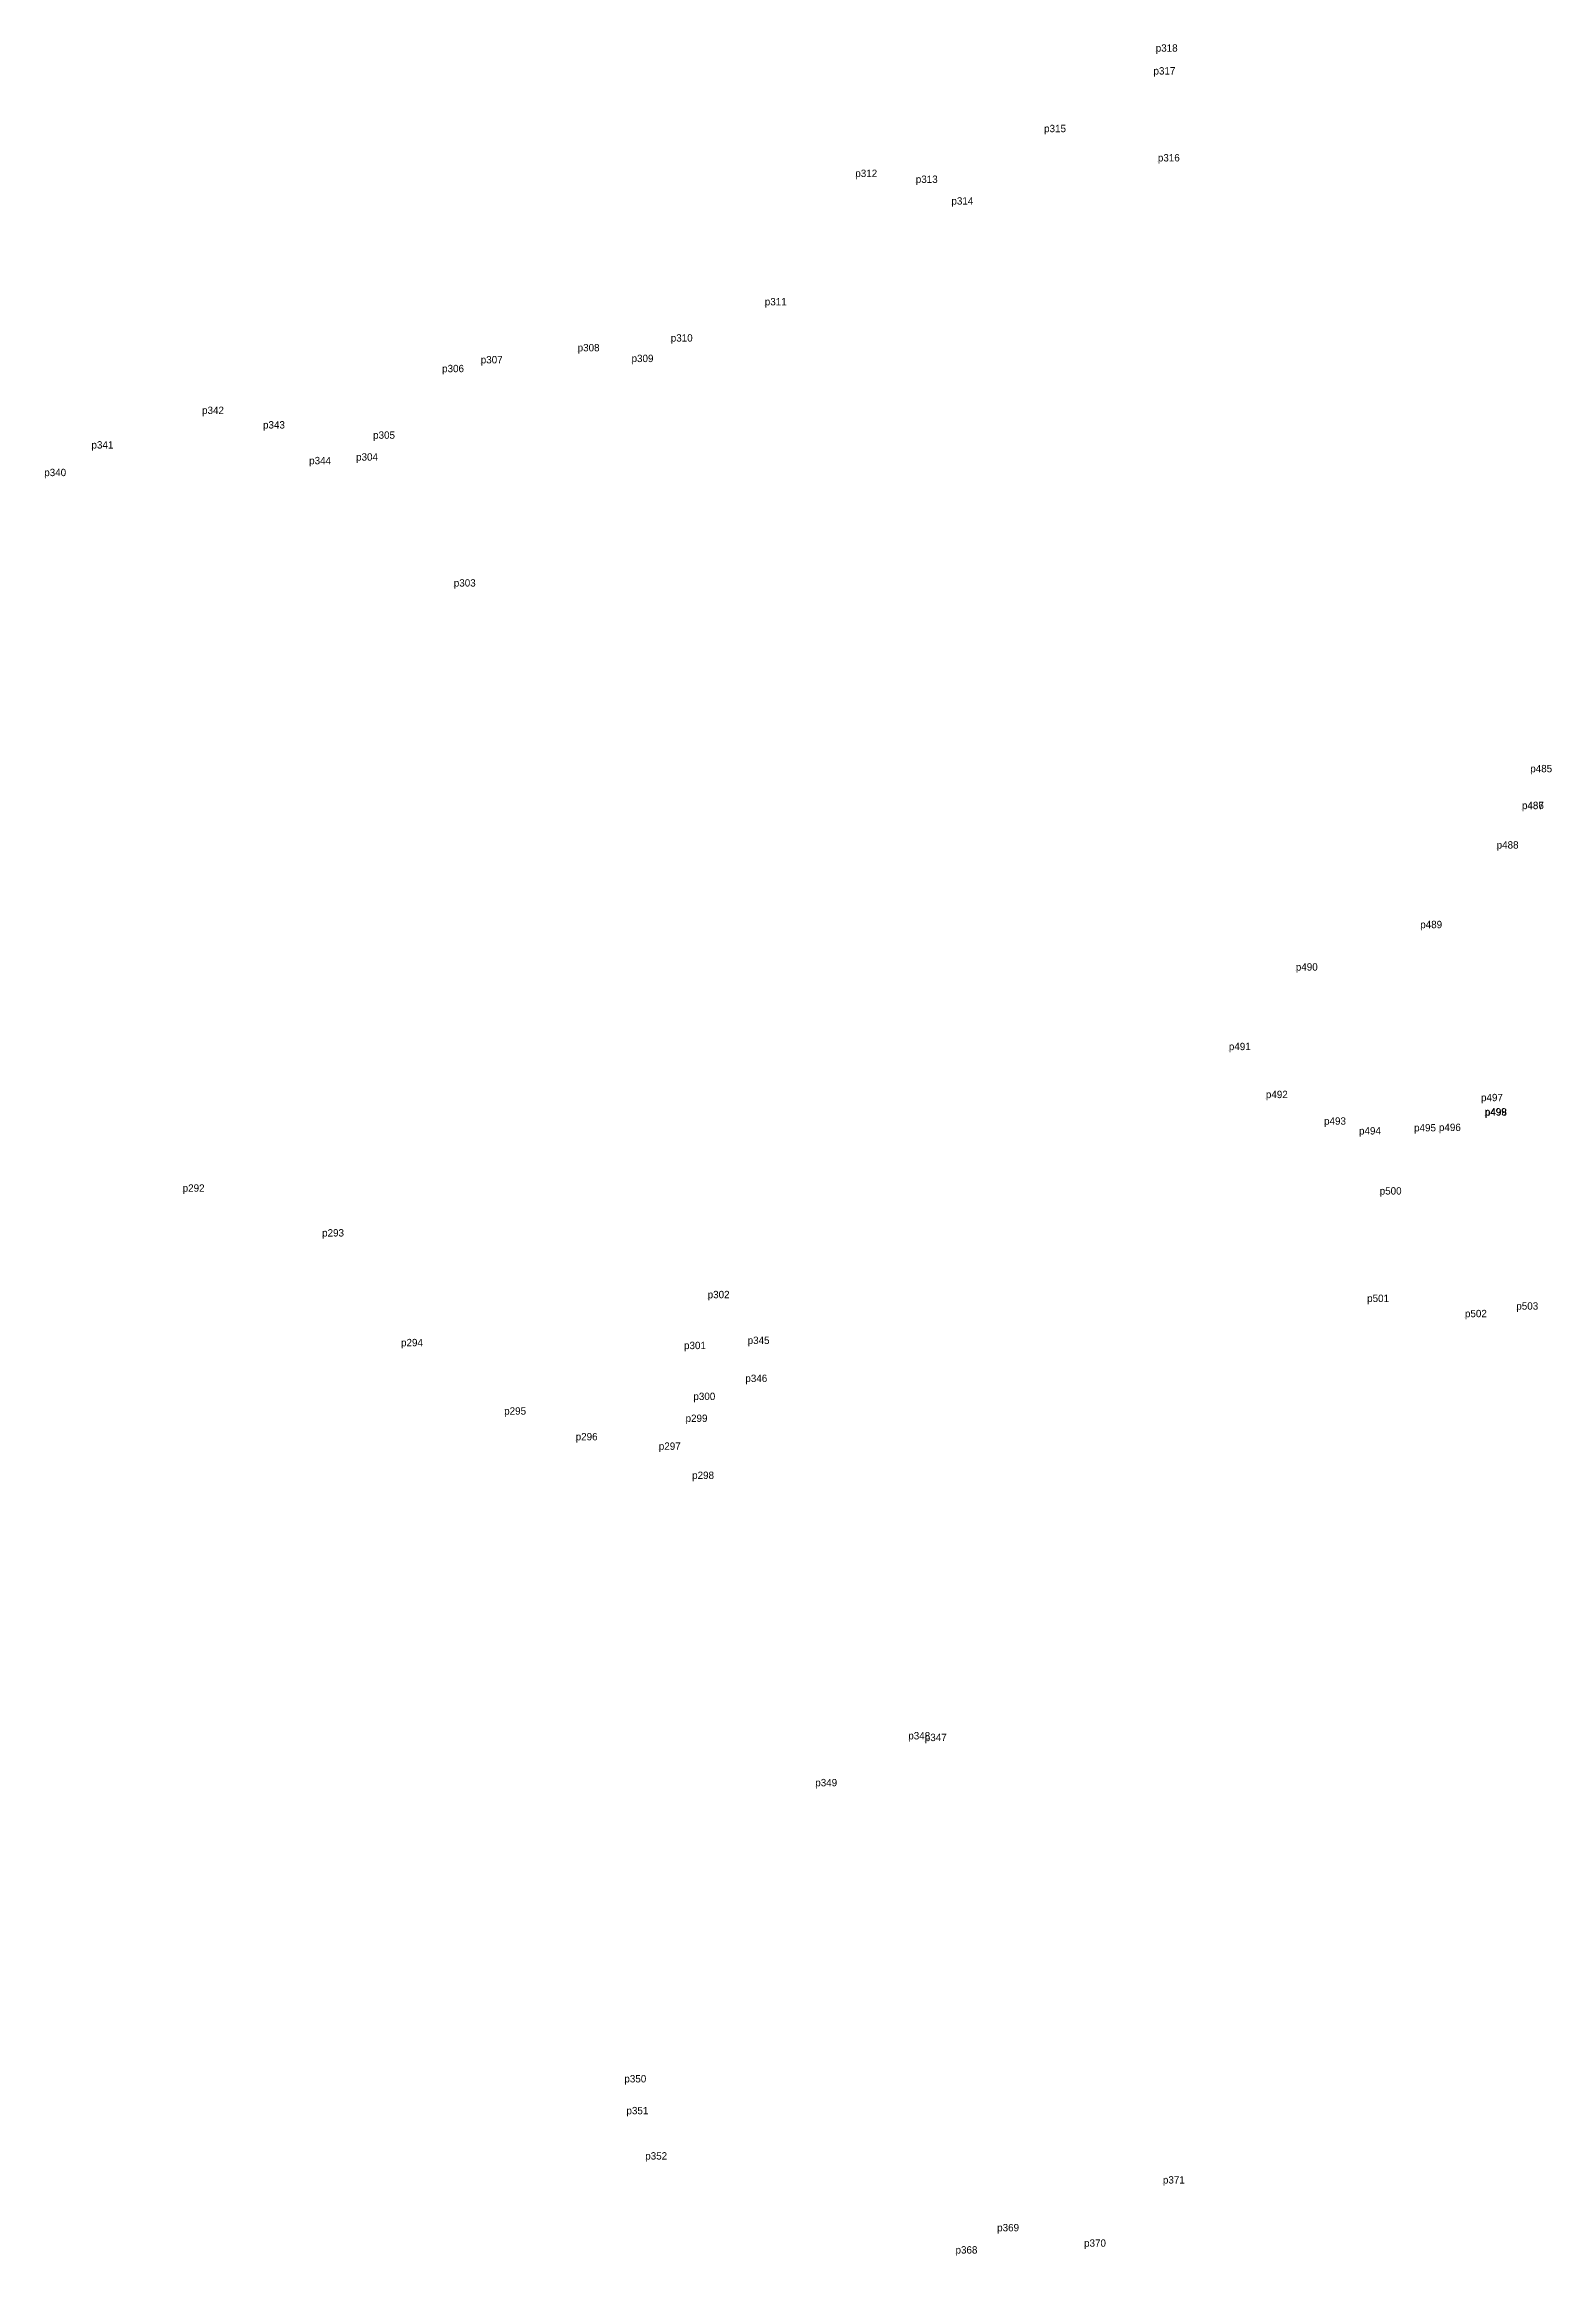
# Model space of a CAD drawing. Extents: x -2 to 54773767, y -1 to 183694297.
# Drawn here: x 543835 to 544204, y 1838835 to 1839376 of the extents above; entities that cross this region are included whole.
import ezdxf

# ---------------------------------------------------------------- set-up
doc = ezdxf.new("R2010")
doc.units = 0
doc.layers.add('Level 12', color=7, linetype='Continuous')
doc.layers.add('Level 7', color=7, linetype='Continuous')

msp = doc.modelspace()

# ---------------------------------------------------------------- texts
at = {"layer": 'Level 12'}
for s, p in [('p318', (544106.805, 1839374.028)), ('p317', (544106.255, 1839368.441)), ('p315', (544079.489, 1839354.328)), ('p312', (544033.302, 1839343.365)), ('p316', (544107.326, 1839347.161)), ('p313', (544048.102, 1839341.913)), ('p314', (544056.818, 1839336.602)), ('p311', (544011.161, 1839311.941)), ('p308', (543965.372, 1839300.691)), ('p310', (543988.155, 1839303.071)), ('p306', (543932.208, 1839295.577)), ('p307', (543941.668, 1839297.738)), ('p309', (543978.564, 1839298.055)), ('p342', (543873.483, 1839285.355)), ('p343', (543888.399, 1839281.792)), ('p305', (543915.33, 1839279.286)), ('p341', (543846.43, 1839276.897)), ('p344', (543899.688, 1839273.046)), ('p304', (543911.164, 1839273.933)), ('p340', (543834.875, 1839270.137)), ('p303', (543935.074, 1839243.107)), ('p485', (544198.436, 1839197.652)), ('p487', (544196.394, 1839188.62)), ('p486', (544196.399, 1839188.65)), ('p488', (544190.209, 1839178.976)), ('p489', (544171.516, 1839159.494)), ('p490', (544141.081, 1839149.108)), ('p491', (544124.692, 1839129.635)), ('p492', (544133.753, 1839117.896)), ('p497', (544186.386, 1839117.145)), ('p493', (544147.984, 1839111.393)), ('p495', (544170.009, 1839109.752)), ('p496', (544176.091, 1839109.841)), ('p499', (544187.274, 1839113.649)), ('p498', (544187.376, 1839113.579)), ('p494', (544156.537, 1839108.995)), ('p292', (543868.744, 1839094.984)), ('p500', (544161.595, 1839094.29)), ('p293', (543902.855, 1839084.022)), ('p302', (543997.182, 1839068.917)), ('p501', (544158.522, 1839067.998)), ('p502', (544182.453, 1839064.27)), ('p503', (544195.02, 1839066.126)), ('p294', (543922.163, 1839057.16)), ('p301', (543991.399, 1839056.458)), ('p345', (544006.966, 1839057.712)), ('p346', (544006.403, 1839048.408)), ('p295', (543947.397, 1839040.417)), ('p300', (543993.689, 1839043.994)), ('p296', (543964.897, 1839034.14)), ('p299', (543991.776, 1839038.637)), ('p297', (543985.229, 1839031.811)), ('p298', (543993.38, 1839024.681)), ('p348', (544046.267, 1838960.925)), ('p347', (544050.309, 1838960.513)), ('p349', (544023.507, 1838949.455)), ('p350', (543976.807, 1838876.969)), ('p351', (543977.314, 1838869.174)), ('p352', (543981.906, 1838858.088)), ('p371', (544108.561, 1838852.216)), ('p369', (544068.01, 1838840.532)), ('p368', (544057.826, 1838835.083)), ('p370', (544089.271, 1838836.752))]:
    msp.add_text(s, height=1.8, dxfattribs=at).set_placement(p)

# ---------------------------------------------------------------- linework, layer by layer
at = {"layer": 'Level 7'}
for p, q in [((544106.805, 1839374.028), (544106.805, 1839374.028)), ((544106.255, 1839368.441), (544106.255, 1839368.441)), ((544079.489, 1839354.328), (544079.489, 1839354.328)), ((544107.326, 1839347.161), (544107.326, 1839347.161)), ((544033.302, 1839343.365), (544033.302, 1839343.365)), ((544048.102, 1839341.913), (544048.102, 1839341.913)), ((544056.818, 1839336.602), (544056.818, 1839336.602)), ((544011.161, 1839311.941), (544011.161, 1839311.941)), ((543988.155, 1839303.071), (543988.155, 1839303.071)), ((543932.208, 1839295.577), (543932.208, 1839295.577)), ((543941.668, 1839297.738), (543941.668, 1839297.738)), ((543965.372, 1839300.691), (543965.372, 1839300.691)), ((543978.564, 1839298.055), (543978.564, 1839298.055)), ((543873.483, 1839285.355), (543873.483, 1839285.355)), ((543888.399, 1839281.792), (543888.399, 1839281.792)), ((543846.43, 1839276.897), (543846.43, 1839276.897)), ((543911.164, 1839273.933), (543911.164, 1839273.933)), ((543915.33, 1839279.286), (543915.33, 1839279.286)), ((543834.875, 1839270.137), (543834.875, 1839270.137)), ((543899.688, 1839273.046), (543899.688, 1839273.046)), ((543935.074, 1839243.107), (543935.074, 1839243.107)), ((544198.436, 1839197.652), (544198.436, 1839197.652)), ((544196.394, 1839188.62), (544196.394, 1839188.62)), ((544196.399, 1839188.65), (544196.399, 1839188.65)), ((544190.209, 1839178.976), (544190.209, 1839178.976)), ((544171.516, 1839159.494), (544171.516, 1839159.494)), ((544141.081, 1839149.108), (544141.081, 1839149.108)), ((544124.692, 1839129.635), (544124.692, 1839129.635)), ((544133.753, 1839117.896), (544133.753, 1839117.896)), ((544186.386, 1839117.145), (544186.386, 1839117.145)), ((544187.274, 1839113.649), (544187.274, 1839113.649)), ((544187.376, 1839113.579), (544187.376, 1839113.579)), ((544147.984, 1839111.393), (544147.984, 1839111.393)), ((544156.537, 1839108.995), (544156.537, 1839108.995)), ((544170.009, 1839109.752), (544170.009, 1839109.752)), ((544176.091, 1839109.841), (544176.091, 1839109.841)), ((543868.744, 1839094.984), (543868.744, 1839094.984)), ((544161.595, 1839094.29), (544161.595, 1839094.29)), ((543902.855, 1839084.022), (543902.855, 1839084.022)), ((543997.182, 1839068.917), (543997.182, 1839068.917)), ((544158.522, 1839067.998), (544158.522, 1839067.998)), ((544182.453, 1839064.27), (544182.453, 1839064.27)), ((544195.02, 1839066.126), (544195.02, 1839066.126)), ((544006.966, 1839057.712), (544006.966, 1839057.712)), ((543922.163, 1839057.16), (543922.163, 1839057.16)), ((543991.399, 1839056.458), (543991.399, 1839056.458)), ((544006.403, 1839048.408), (544006.403, 1839048.408)), ((543993.689, 1839043.994), (543993.689, 1839043.994)), ((543947.397, 1839040.417), (543947.397, 1839040.417)), ((543991.776, 1839038.637), (543991.776, 1839038.637)), ((543964.897, 1839034.14), (543964.897, 1839034.14)), ((543985.229, 1839031.811), (543985.229, 1839031.811)), ((543993.38, 1839024.681), (543993.38, 1839024.681)), ((544046.267, 1838960.925), (544046.267, 1838960.925)), ((544050.309, 1838960.513), (544050.309, 1838960.513)), ((544023.507, 1838949.455), (544023.507, 1838949.455)), ((543976.807, 1838876.969), (543976.807, 1838876.969)), ((543977.314, 1838869.174), (543977.314, 1838869.174)), ((543981.906, 1838858.088), (543981.906, 1838858.088)), ((544108.561, 1838852.216), (544108.561, 1838852.216)), ((544068.01, 1838840.532), (544068.01, 1838840.532)), ((544089.271, 1838836.752), (544089.271, 1838836.752)), ((544057.826, 1838835.083), (544057.826, 1838835.083))]:
    msp.add_line(p, q, dxfattribs=at)

msp.set_redraw_order([(e.dxf.handle, doc.entitydb.next_handle()) for e in msp.query("TEXT MTEXT ATTDEF DIMENSION ARC_DIMENSION")])  # texts and dimensions are drawn at this point

doc.saveas('drawing.dxf')
